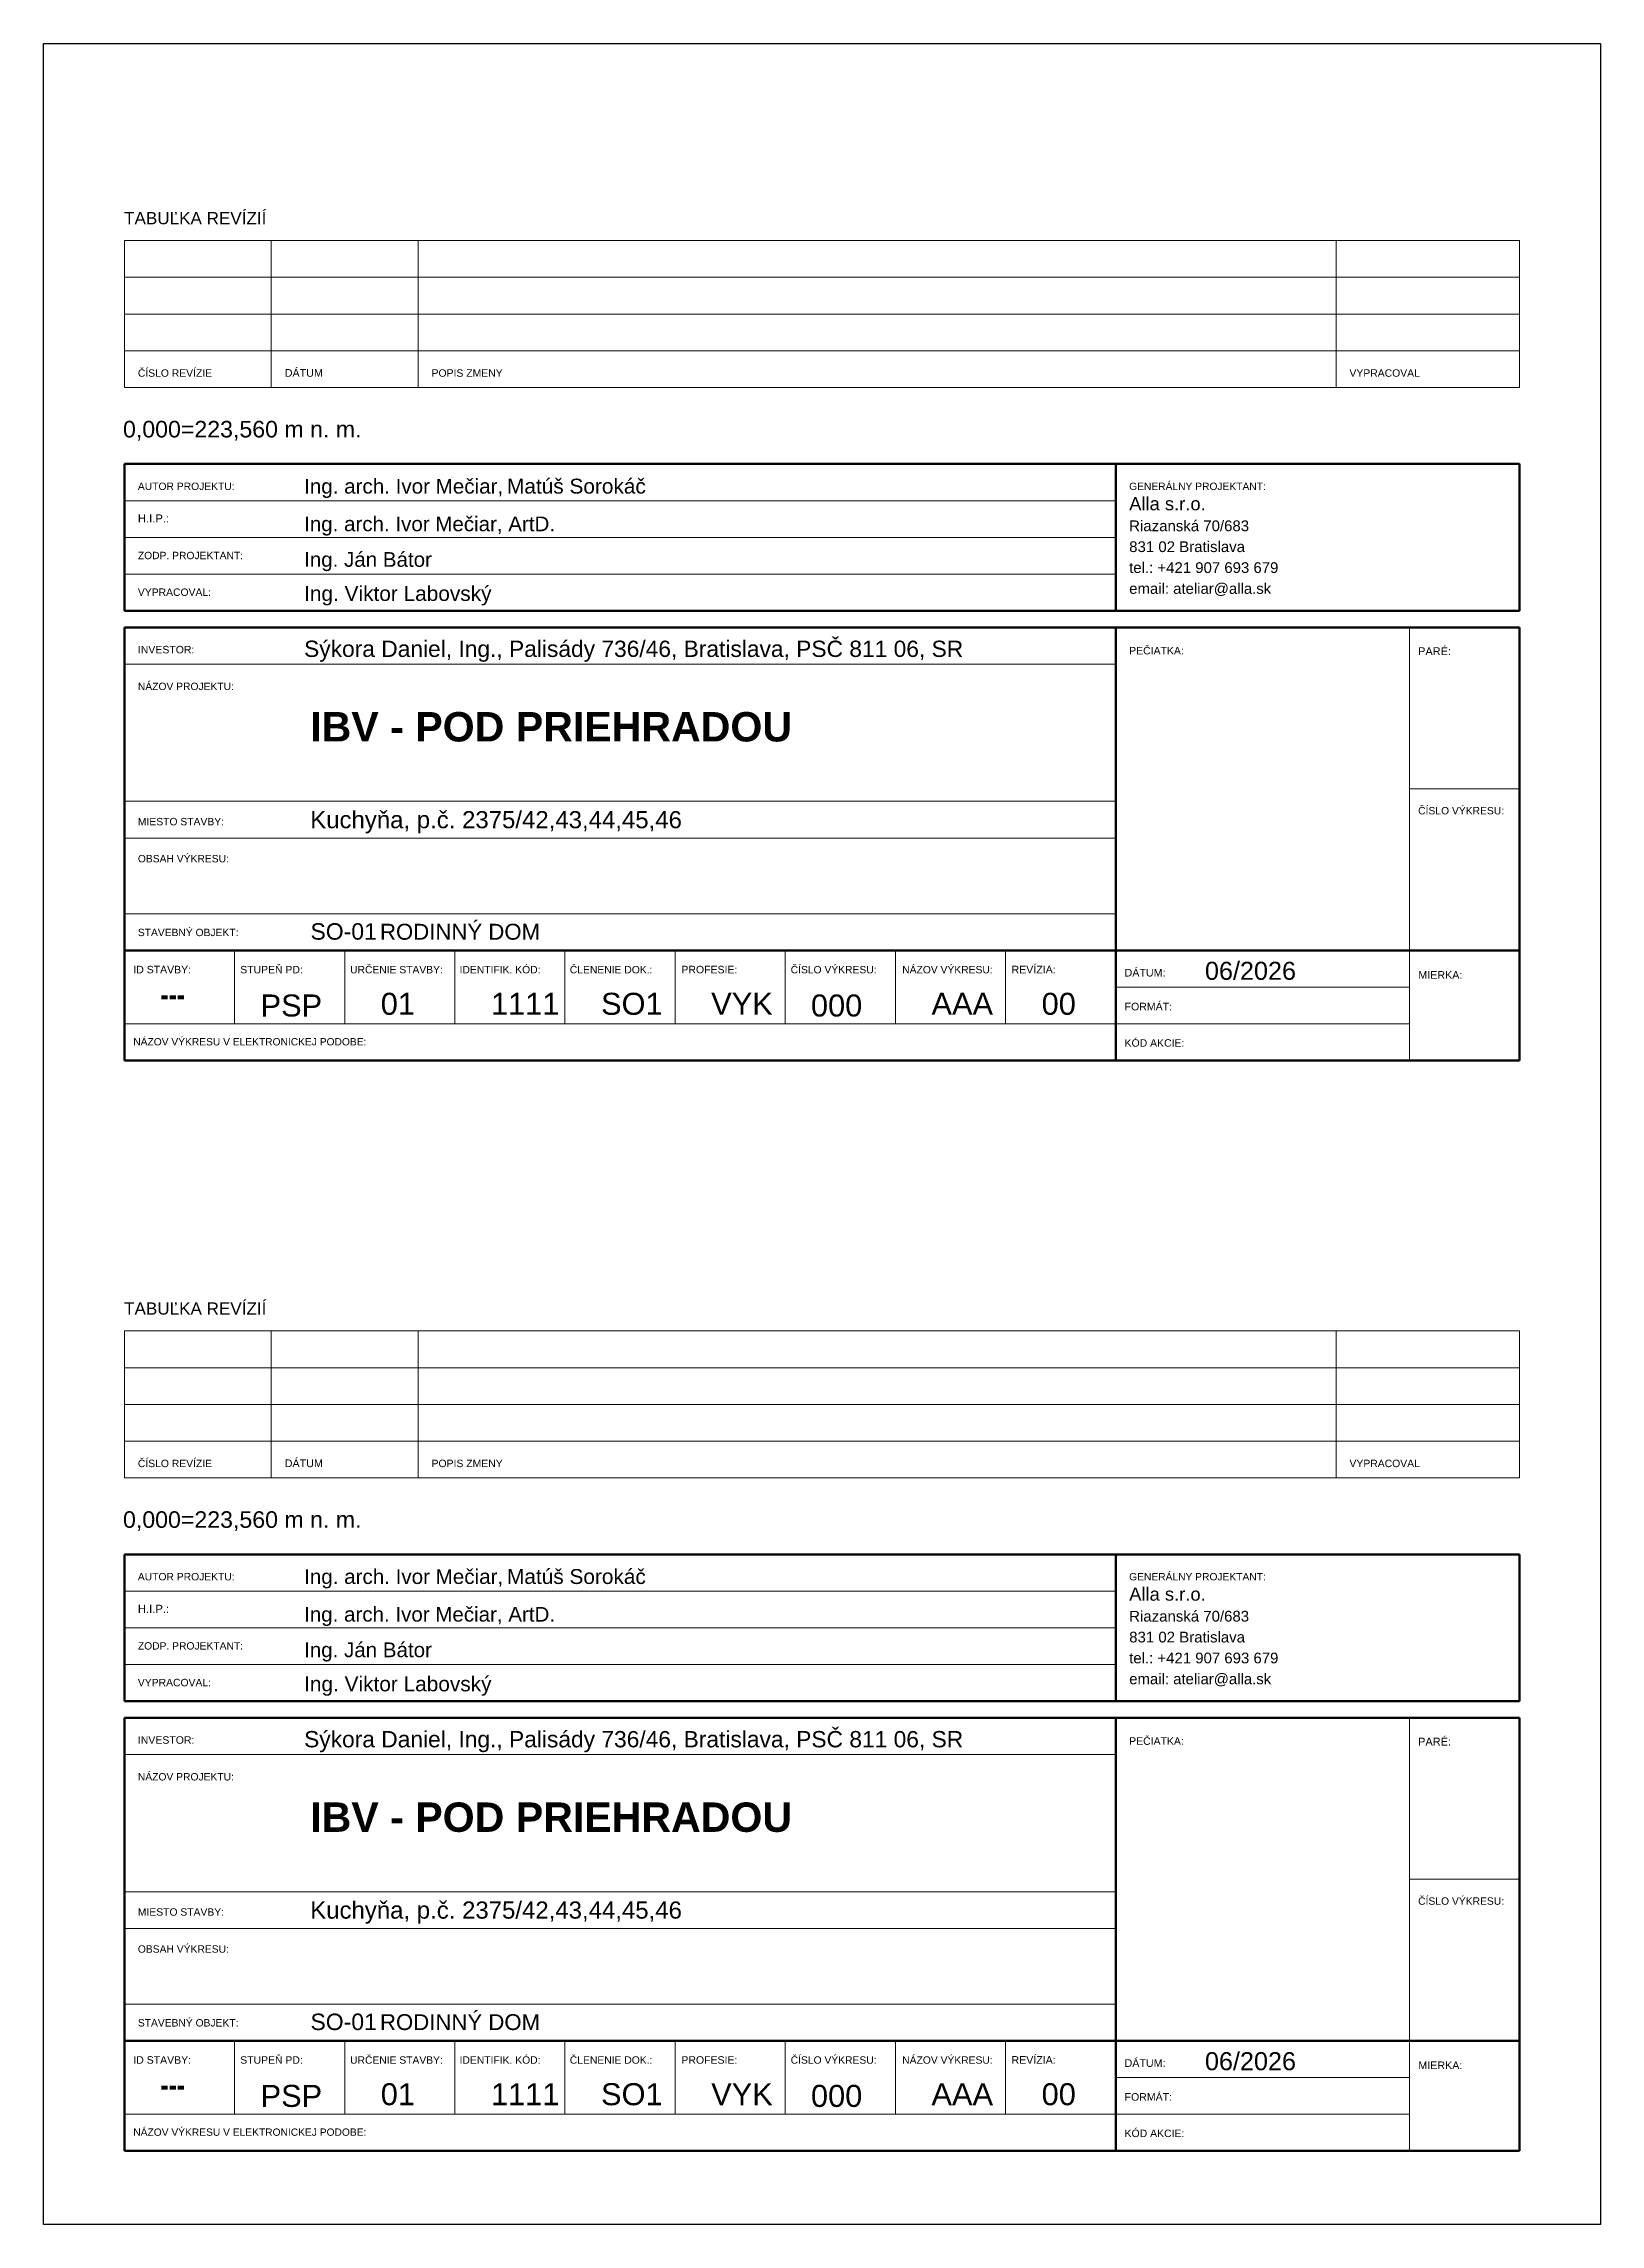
# Model space of a CAD drawing. Header units: millimetres. Extents: x 1046 to 79138, y -20101 to 54562.
# Drawn here: x 51108 to 61708, y 15618 to 30468 of the extents above; entities that cross this region are included whole.
import ezdxf

# ---------------------------------------------------------------- set-up
doc = ezdxf.new("R2010")
doc.units = ezdxf.units.MM
doc.layers.add('NETLAC', color=6, linetype='Continuous', plot=False)
doc.layers.add('Text Notes', color=7, linetype='Continuous', lineweight=9)
doc.styles.add('ARIAL', font='arial.ttf')
doc.styles.add('Arial$001H0', font='arial.ttf')
doc.styles.add('Arial$101H0', font='arialbd.ttf')
doc.styles.add('Arial_B', font='arialbd.ttf', dxfattribs={"width": 0.8, "height": 3})
doc.styles.add('Microsoft Sans Serif$001H0', font='micross.ttf')

msp = doc.modelspace()

# ---------------------------------------------------------------- texts
at = {"color": 7, "true_color": 0x000007}
for s, height, style, p in [('TABUĽKA REVÍZIÍ', 83.197, 'Arial$001H0', (51656, 29238.2)), ('ČÍSLO REVÍZIE', 50.471, 'Arial$001H0', (51749.7, 28199.8)), ('DÁTUM', 52.36, 'Arial$001H0', (52749.7, 28199.8)), ('POPIS ZMENY', 50.708, 'Arial$001H0', (53749.6, 28199.8)), ('VYPRACOVAL', 50.61, 'Arial$001H0', (59999.6, 28199.8)), ('0,000=223,560 m n. m.', 112.735, 'Arial$001H0', (51648.5, 27786.5)), ('AUTOR PROJEKTU:', 50.247, 'Arial$001H0', (51749.7, 27428.7)), ('Ing. arch. Ivor Mečiar, ', 100.358, 'Arial$001H0', (52881.6, 27404.2)), ('Matúš Sorokáč', 101.461, 'Arial$001H0', (54263.2, 27404.2)), ('GENERÁLNY PROJEKTANT:', 49.938, 'Arial$001H0', (58499.6, 27428.7)), ('Alla s.r.o.', 89.515, 'Microsoft Sans Serif$001H0', (58499.6, 27290.5)), ('H.I.P.:', 54.91, 'Arial$001H0', (51749.7, 27207.6)), ('Ing. arch. Ivor Mečiar, ArtD.', 100.071, 'Arial$001H0', (52881.6, 27147.9)), ('Riazanská 70/683', 73.014, 'Arial$001H0', (58499.6, 27148.2)), ('831 02 Bratislava', 73.068, 'Arial$001H0', (58499.6, 27006)), ('ZODP. PROJEKTANT:', 50.163, 'Arial$001H0', (51749.7, 26957.6)), ('Ing. Ján Bátor', 100.071, 'Arial$001H0', (52881.6, 26905.7)), ('tel.: +421 907 693 679', 72.862, 'Arial$001H0', (58499.6, 26863.8)), ('VYPRACOVAL:', 50.548, 'Arial$001H0', (51749.7, 26707.6)), ('Ing. Viktor Labovský', 101.461, 'Arial$001H0', (52881.6, 26673.3)), ('email: ateliar@alla.sk', 72.73, 'Arial$001H0', (58499.6, 26721.6)), ('INVESTOR:', 51.15, 'Arial$001H0', (51749.7, 26316.1)), ('Sýkora Daniel, Ing., Palisády 736/46, Bratislava, PSČ 811 06, SR', 110.942, 'Arial$001H0', (52881.6, 26291.8)), ('PEČIATKA:', 50.99, 'Arial$001H0', (58499.6, 26309)), ('PARÉ:', 53.39, 'Arial$001H0', (60467, 26304.1)), ('NÁZOV PROJEKTU:', 50.175, 'Arial$001H0', (51749.7, 26066.3)), ('IBV - POD PRIEHRADOU', 200.348, 'Arial$101H0', (52923.4, 25716.2)), ('Kuchyňa, p.č. 2375/42,43,44,45,46', 116.805, 'Arial$001H0', (52923.2, 25125.3)), ('ČÍSLO VÝKRESU:', 50.282, 'Arial$001H0', (60467, 25219.8)), ('MIESTO STAVBY:', 50.389, 'Arial$001H0', (51749.7, 25145.4)), ('OBSAH VÝKRESU:', 50.223, 'Arial$001H0', (51749.7, 24893.3)), ('RODINNÝ DOM', 108.022, 'Arial$001H0', (53398.4, 24366.6)), ('STAVEBNÝ OBJEKT:', 50.131, 'Arial$001H0', (51749.7, 24390.8)), (' SO-01 ', 111.95, 'Arial$001H0', (52881.6, 24366.6)), ('06/2026', 122.78, 'Arial$001H0', (59015.5, 24093.2)), ('ID STAVBY:', 51.19, 'Arial$001H0', (51718.5, 24137.3)), ('STUPEŇ PD:', 50.78, 'Arial$001H0', (52447.1, 24137.3)), ('URČENIE STAVBY:', 50.196, 'Arial$001H0', (53195, 24137.3)), ('IDENTIFIK. KÓD:', 50.346, 'Arial$001H0', (53940.3, 24137.3)), ('ČLENENIE DOK.:', 50.324, 'Arial$001H0', (54690.8, 24137.3)), ('PROFESIE:', 51.18, 'Arial$001H0', (55450.5, 24137.3)), ('ČÍSLO VÝKRESU:', 50.282, 'Arial$001H0', (56194.5, 24137.3)), ('NÁZOV VÝKRESU:', 50.229, 'Arial$001H0', (56954.2, 24137.3)), ('REVÍZIA:', 51.73, 'Arial$001H0', (57698.3, 24137.3)), ('DÁTUM:', 52.02, 'Arial$001H0', (58468.4, 24115.8)), ('MIERKA:', 52.21, 'Arial$001H0', (60468.3, 24100.3)), ('FORMÁT:', 51.43, 'Arial$001H0', (58468.4, 23885.5)), ('NÁZOV VÝKRESU V ELEKTRONICKEJ PODOBE:', 49.874, 'Arial$001H0', (51718.5, 23646.6)), ('KÓD AKCIE:', 50.88, 'Arial$001H0', (58468.4, 23637.8)), ('TABUĽKA REVÍZIÍ', 83.197, 'Arial$001H0', (51656, 21813.2)), ('ČÍSLO REVÍZIE', 50.471, 'Arial$001H0', (51749.7, 20774.8)), ('DÁTUM', 52.36, 'Arial$001H0', (52749.7, 20774.8)), ('POPIS ZMENY', 50.708, 'Arial$001H0', (53749.6, 20774.8)), ('VYPRACOVAL', 50.61, 'Arial$001H0', (59999.6, 20774.8)), ('0,000=223,560 m n. m.', 112.735, 'Arial$001H0', (51648.5, 20361.5)), ('AUTOR PROJEKTU:', 50.247, 'Arial$001H0', (51749.7, 20003.7)), ('Ing. arch. Ivor Mečiar, ', 100.358, 'Arial$001H0', (52881.6, 19979.2)), ('Matúš Sorokáč', 101.461, 'Arial$001H0', (54263.2, 19979.2)), ('GENERÁLNY PROJEKTANT:', 49.938, 'Arial$001H0', (58499.6, 20003.7)), ('Alla s.r.o.', 89.515, 'Microsoft Sans Serif$001H0', (58499.6, 19865.5)), ('H.I.P.:', 54.91, 'Arial$001H0', (51749.7, 19782.6)), ('Ing. arch. Ivor Mečiar, ArtD.', 100.071, 'Arial$001H0', (52881.6, 19722.9)), ('Riazanská 70/683', 73.014, 'Arial$001H0', (58499.6, 19723.2)), ('831 02 Bratislava', 73.068, 'Arial$001H0', (58499.6, 19581)), ('ZODP. PROJEKTANT:', 50.163, 'Arial$001H0', (51749.7, 19532.6)), ('Ing. Ján Bátor', 100.071, 'Arial$001H0', (52881.6, 19480.7)), ('tel.: +421 907 693 679', 72.862, 'Arial$001H0', (58499.6, 19438.8)), ('VYPRACOVAL:', 50.548, 'Arial$001H0', (51749.7, 19282.6)), ('Ing. Viktor Labovský', 101.461, 'Arial$001H0', (52881.6, 19248.3)), ('email: ateliar@alla.sk', 72.73, 'Arial$001H0', (58499.6, 19296.6)), ('INVESTOR:', 51.15, 'Arial$001H0', (51749.7, 18891.1)), ('Sýkora Daniel, Ing., Palisády 736/46, Bratislava, PSČ 811 06, SR', 110.942, 'Arial$001H0', (52881.6, 18866.8)), ('PEČIATKA:', 50.99, 'Arial$001H0', (58499.6, 18884)), ('PARÉ:', 53.39, 'Arial$001H0', (60467, 18879.1)), ('NÁZOV PROJEKTU:', 50.175, 'Arial$001H0', (51749.7, 18641.3)), ('IBV - POD PRIEHRADOU', 200.348, 'Arial$101H0', (52923.4, 18291.2)), ('Kuchyňa, p.č. 2375/42,43,44,45,46', 116.805, 'Arial$001H0', (52923.2, 17700.3)), ('ČÍSLO VÝKRESU:', 50.282, 'Arial$001H0', (60467, 17794.8)), ('MIESTO STAVBY:', 50.389, 'Arial$001H0', (51749.7, 17720.4)), ('OBSAH VÝKRESU:', 50.223, 'Arial$001H0', (51749.7, 17468.3)), ('RODINNÝ DOM', 108.022, 'Arial$001H0', (53398.4, 16941.6)), ('STAVEBNÝ OBJEKT:', 50.131, 'Arial$001H0', (51749.7, 16965.8)), (' SO-01 ', 111.95, 'Arial$001H0', (52881.6, 16941.6)), ('06/2026', 122.78, 'Arial$001H0', (59015.5, 16668.2)), ('ID STAVBY:', 51.19, 'Arial$001H0', (51718.5, 16712.3)), ('STUPEŇ PD:', 50.78, 'Arial$001H0', (52447.1, 16712.3)), ('URČENIE STAVBY:', 50.196, 'Arial$001H0', (53195, 16712.3)), ('IDENTIFIK. KÓD:', 50.346, 'Arial$001H0', (53940.3, 16712.3)), ('ČLENENIE DOK.:', 50.324, 'Arial$001H0', (54690.8, 16712.3)), ('PROFESIE:', 51.18, 'Arial$001H0', (55450.5, 16712.3)), ('ČÍSLO VÝKRESU:', 50.282, 'Arial$001H0', (56194.5, 16712.3)), ('NÁZOV VÝKRESU:', 50.229, 'Arial$001H0', (56954.2, 16712.3)), ('REVÍZIA:', 51.73, 'Arial$001H0', (57698.3, 16712.3)), ('DÁTUM:', 52.02, 'Arial$001H0', (58468.4, 16690.8)), ('MIERKA:', 52.21, 'Arial$001H0', (60468.3, 16675.3)), ('FORMÁT:', 51.43, 'Arial$001H0', (58468.4, 16460.5)), ('NÁZOV VÝKRESU V ELEKTRONICKEJ PODOBE:', 49.874, 'Arial$001H0', (51718.5, 16221.6)), ('KÓD AKCIE:', 50.88, 'Arial$001H0', (58468.4, 16212.8))]:
    msp.add_text(s, height=height, dxfattribs=dict(at, style=style)).set_placement(p)
at = {"layer": 'Text Notes', "char_height": 150, "attachment_point": 1}
for s, insert, width, style in [('---', (51903.5, 24067.3), 202.025, 'Arial_B'), ('PSP', (52585.3, 23993.3), 378.397, 'ARIAL'), ('01', (53403.5, 24004.8), 230.886, 'ARIAL'), ('1111', (54153.5, 24004.8), 461.772, 'ARIAL'), ('SO1', (54903.5, 24004.8), 413.671, 'ARIAL'), ('VYK', (55653.5, 24004.8), 320.885, 'ARIAL'), ('000', (56332.8, 23993.3), 378.397, 'ARIAL'), ('AAA', (57153.5, 24004.8), 378.397, 'ARIAL'), ('00', (57903.5, 24004.8), 230.886, 'ARIAL'), ('---', (51903.5, 16642.3), 202.025, 'Arial_B'), ('PSP', (52585.3, 16568.3), 378.397, 'ARIAL'), ('01', (53403.5, 16579.8), 230.886, 'ARIAL'), ('1111', (54153.5, 16579.8), 461.772, 'ARIAL'), ('SO1', (54903.5, 16579.8), 413.671, 'ARIAL'), ('VYK', (55653.5, 16579.8), 320.885, 'ARIAL'), ('000', (56332.8, 16568.3), 378.397, 'ARIAL'), ('AAA', (57153.5, 16579.8), 378.397, 'ARIAL'), ('00', (57903.5, 16579.8), 230.886, 'ARIAL')]:
    msp.add_mtext(s, dxfattribs=dict(at, insert=insert, width=width, style=style))

# ---------------------------------------------------------------- linework, layer by layer
at = {"color": 7, "linetype": 'Continuous', "lineweight": 9, "true_color": 0x000007}
for p, q in [((51658.1, 29126.9), (51658.1, 28126.9)), ((51658.1, 29126.9), (61157.9, 29126.9)), ((52658.1, 29126.9), (52658.1, 28126.9)), ((53658.1, 29126.9), (53658.1, 28126.9)), ((59907.9, 29126.9), (59907.9, 28126.9)), ((61157.9, 28126.9), (61157.9, 29126.9)), ((51658.1, 28876.9), (61157.9, 28876.9)), ((51658.1, 28626.9), (61157.9, 28626.9)), ((51658.1, 28376.9), (61157.9, 28376.9)), ((51658.1, 28126.9), (61157.9, 28126.9)), ((58407.9, 26605.8), (58407.9, 27605.8)), ((58407.9, 27355.8), (51658.1, 27355.8)), ((58407.9, 27105.8), (51658.1, 27105.8)), ((58407.9, 26855.8), (51658.1, 26855.8)), ((60407.9, 23543.3), (60407.9, 26493.2)), ((58407.9, 26243.3), (51658.1, 26243.3)), ((58407.9, 25493.3), (58407.9, 24293.3)), ((58407.9, 25308.7), (51658.1, 25308.7)), ((60407.9, 25393.3), (61157.9, 25393.3)), ((58407.9, 25058.7), (51658.1, 25058.7)), ((58407.9, 24543.3), (51658.1, 24543.3)), ((52408.1, 24293.3), (52408.1, 23793.3)), ((53158.1, 24293.3), (53158.1, 23793.3)), ((53908.1, 24293.3), (53908.1, 23793.3)), ((54658, 24293.3), (54658, 23793.3)), ((55408, 24293.3), (55408, 23793.3)), ((56158, 24293.3), (56158, 23793.3)), ((56908, 24293.3), (56908, 23793.3)), ((57658, 24293.3), (57658, 23793.3)), ((58407.9, 24293.3), (58407.9, 23543.3)), ((61157.9, 24293.3), (58407.9, 24293.3)), ((60407.9, 24043.3), (58407.9, 24043.3)), ((60407.9, 23793.3), (51658.1, 23793.3)), ((51658.1, 21701.9), (51658.1, 20701.9)), ((51658.1, 21701.9), (61157.9, 21701.9)), ((52658.1, 21701.9), (52658.1, 20701.9)), ((53658.1, 21701.9), (53658.1, 20701.9)), ((59907.9, 21701.9), (59907.9, 20701.9)), ((61157.9, 20701.9), (61157.9, 21701.9)), ((51658.1, 21451.9), (61157.9, 21451.9)), ((51658.1, 21201.9), (61157.9, 21201.9)), ((51658.1, 20951.9), (61157.9, 20951.9)), ((51658.1, 20701.9), (61157.9, 20701.9)), ((58407.9, 19180.8), (58407.9, 20180.8)), ((58407.9, 19930.8), (51658.1, 19930.8)), ((58407.9, 19680.8), (51658.1, 19680.8)), ((58407.9, 19430.8), (51658.1, 19430.8)), ((60407.9, 16118.3), (60407.9, 19068.2)), ((58407.9, 18818.3), (51658.1, 18818.3)), ((58407.9, 18068.3), (58407.9, 16868.3)), ((58407.9, 17883.7), (51658.1, 17883.7)), ((60407.9, 17968.3), (61157.9, 17968.3)), ((58407.9, 17633.7), (51658.1, 17633.7)), ((58407.9, 17118.3), (51658.1, 17118.3)), ((52408.1, 16868.3), (52408.1, 16368.3)), ((53158.1, 16868.3), (53158.1, 16368.3)), ((53908.1, 16868.3), (53908.1, 16368.3)), ((54658, 16868.3), (54658, 16368.3)), ((55408, 16868.3), (55408, 16368.3)), ((56158, 16868.3), (56158, 16368.3)), ((56908, 16868.3), (56908, 16368.3)), ((57658, 16868.3), (57658, 16368.3)), ((58407.9, 16868.3), (58407.9, 16118.3)), ((61157.9, 16868.3), (58407.9, 16868.3)), ((60407.9, 16618.3), (58407.9, 16618.3)), ((60407.9, 16368.3), (51658.1, 16368.3))]:
    msp.add_line(p, q, dxfattribs=at)
at = {"color": 7, "linetype": 'Continuous', "lineweight": 70, "true_color": 0x000007}
for p, q in [((51658.1, 27605.8), (61157.9, 27605.8)), ((51658.1, 27605.8), (51658.1, 26605.8)), ((58407.9, 27605.8), (58407.9, 26605.8)), ((61157.9, 27605.8), (61157.9, 26605.8)), ((61157.9, 26605.8), (51658.1, 26605.8)), ((51658.1, 23543.3), (51658.1, 26493.2)), ((58407.9, 26493.2), (51658.1, 26493.2)), ((58407.9, 26493.2), (58407.9, 24293.3)), ((61157.9, 26493.2), (58407.9, 26493.2)), ((61157.9, 26493.2), (61157.9, 23543.3)), ((51658.1, 24293.3), (58407.9, 24293.3)), ((58407.9, 24293.3), (58407.9, 23543.3)), ((61157.9, 24293.3), (58407.9, 24293.3)), ((61157.9, 23543.3), (51658.1, 23543.3)), ((51658.1, 20180.8), (61157.9, 20180.8)), ((51658.1, 20180.8), (51658.1, 19180.8)), ((58407.9, 20180.8), (58407.9, 19180.8)), ((61157.9, 20180.8), (61157.9, 19180.8)), ((61157.9, 19180.8), (51658.1, 19180.8)), ((51658.1, 16118.3), (51658.1, 19068.2)), ((58407.9, 19068.2), (51658.1, 19068.2)), ((58407.9, 19068.2), (58407.9, 16868.3)), ((61157.9, 19068.2), (58407.9, 19068.2)), ((61157.9, 19068.2), (61157.9, 16118.3)), ((51658.1, 16868.3), (58407.9, 16868.3)), ((58407.9, 16868.3), (58407.9, 16118.3)), ((61157.9, 16868.3), (58407.9, 16868.3)), ((61157.9, 16118.3), (51658.1, 16118.3))]:
    msp.add_line(p, q, dxfattribs=at)
msp.add_line((51108, 15618.3), (51108, 16168.3))
at = {"layer": 'NETLAC'}
msp.add_lwpolyline([(61708, 15618.3), (51108, 15618.3), (51108, 30468.3), (61708, 30468.3)], close=True, dxfattribs=at)

msp.set_redraw_order([(e.dxf.handle, doc.entitydb.next_handle()) for e in msp.query("TEXT MTEXT ATTDEF DIMENSION ARC_DIMENSION")])  # texts and dimensions are drawn at this point

doc.saveas('drawing.dxf')
